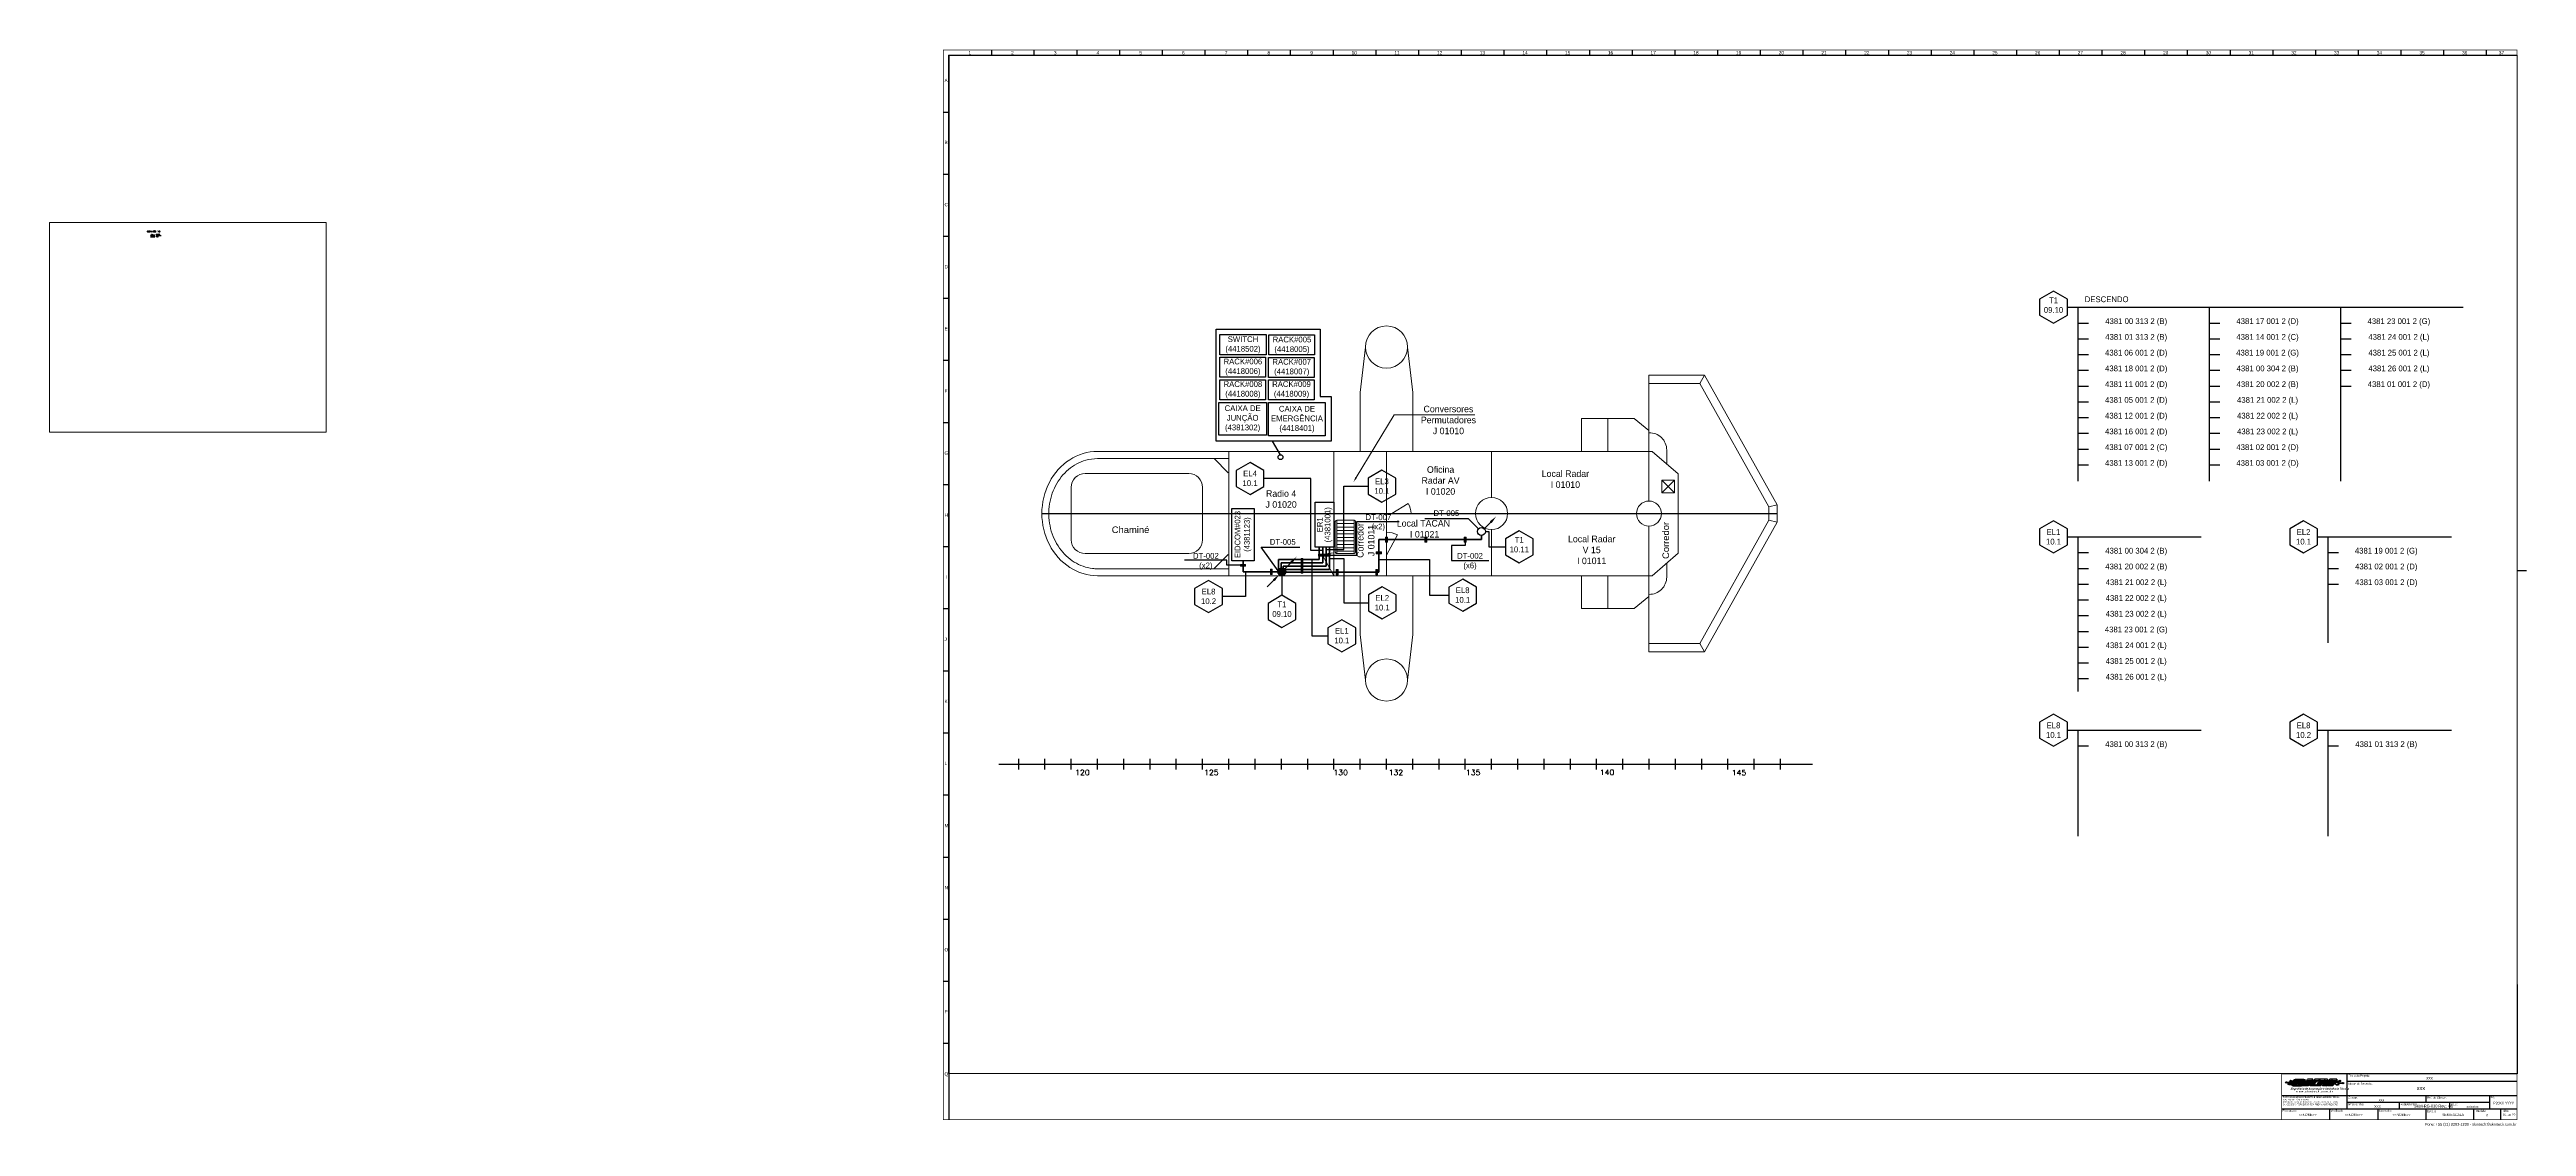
# Paper-space layout 'Layout1' of a CAD drawing. Header units: millimetres. Extents: x 26 to 1867, y -497 to 304.
# The model-space entities are those that its viewports show. They can reach past a viewport. Long polylines and large blocks are cut down to what shows.
import ezdxf
from ezdxf.enums import TextEntityAlignment as Align

# ---------------------------------------------------------------- set-up
doc = ezdxf.new("R2010")
doc.units = ezdxf.units.MM
doc.linetypes.add('CENTER2', pattern=[28.575, 19.05, -3.175, 3.175, -3.175])
for name, color, linetype in [('120$12$A', 7, 'Continuous'), ('225AUXILIAR', 7, 'Continuous'), ('225CONVÉS', 1, 'Continuous'), ('225LINHACENTRO', 6, 'Continuous'), ('linha', 7, 'Continuous')]:
    doc.layers.add(name, color=color, linetype=linetype)
for name, color, linetype, lineweight in [('BANDEIROLA', 80, 'Continuous', 30), ('EL1', 1, 'Continuous', 40), ('EL2', 2, 'Continuous', 40), ('EL3', 4, 'Continuous', 40), ('EL4', 6, 'Continuous', 40), ('EL8', 191, 'Continuous', 40), ('EQUIPAMENTO', 7, 'Continuous', 30), ('TEXTO', 3, 'Continuous', 0), ('TRANSIÇÃO', 7, 'Continuous', 30)]:
    doc.layers.add(name, color=color, linetype=linetype, lineweight=lineweight)
doc.styles.add('ARIA', font='arial.ttf')
doc.styles.add('negrito', font='arialbi.ttf')
doc.styles.add('REGUA080', font='SIMPLEX.SHX', dxfattribs={"width": 1.07, "height": 1.5})
doc.styles.add('REGUA240', font='SIMPLEX.SHX', dxfattribs={"width": 1.19, "height": 4.5})
doc.styles.add('ROMANS', font='arial.ttf', dxfattribs={"height": 2})
doc.styles.add('Style-INTL_ISO', font='INTL_ISO.shx')
doc.styles.add('SWISCNBT', font='swissci.ttf')

# ---------------------------------------------------------------- blocks, each defined once
blk = doc.blocks.new('Logo')
h = blk.add_hatch(color=256)
edge = h.paths.add_edge_path(flags=16)
edge.add_arc((206.5, 66.1), 0.825, 0, 360)
edge = h.paths.add_edge_path()
edge.add_arc((201.5, 64.5), 0.825, 0, 360)
edge = h.paths.add_edge_path(flags=17)
edge.add_arc((204.5, 62.5), 0.825, 0, 360)
edge = h.paths.add_edge_path()
edge.add_arc((264.4, 66.1), 0.825, 0, 360)
edge = h.paths.add_edge_path()
edge.add_arc((268.1, 63.7), 0.825, 0, 360)
edge = h.paths.add_edge_path()
edge.add_arc((262.4, 61.9), 0.825, 0, 360)
h.paths.add_polyline_path([(232.8, 68.1), (226.6, 68.1), (225.7, 66.9), (232, 66.9)], flags=17)
h.paths.add_polyline_path([(249.8, 68.1), (241.7, 68.1), (240.8, 66.9), (249.8, 66.9), (249.8, 66.9)], flags=16)
h.paths.add_polyline_path([(241.4, 68.1), (235.2, 68.1), (233.2, 66.9), (239.5, 66.9)], flags=17)
h.paths.add_polyline_path([(248.4, 60.3), (244.2, 60.3), (244.3, 61.8), (250.1, 61.8)], flags=17)
h.paths.add_polyline_path([(241.5, 60.3), (229.6, 60.3), (229.6, 61.8), (242.6, 61.8)], flags=17)
h.paths.add_polyline_path([(237.4, 62.2), (237.8, 62.8), (243.3, 62.8), (242.9, 62.2)], flags=17)
h.paths.add_polyline_path([(244.4, 62.2), (250.6, 62.2), (251.3, 62.8), (244.5, 62.8)], flags=17)
h.paths.add_polyline_path([(251.3, 61.8), (257, 61.8), (255.9, 60.3), (250.2, 60.3)], flags=17)
h.paths.add_polyline_path([(238, 63), (238.5, 63.6), (243.9, 63.6), (243.5, 63)], flags=16)
h.paths.add_polyline_path([(244.5, 63), (244.6, 63.6), (252.2, 63.6), (251.6, 63)], flags=16)
h.paths.add_polyline_path([(252.2, 63), (258.4, 63), (260.3, 61.6), (261.6, 61.6), (261.6, 62.2), (260.6, 62.2), (258.7, 63.6), (252.6, 63.6)])
h.paths.add_polyline_path([(239.4, 64.9), (239.8, 65.4), (261.5, 65.4), (263.5, 64), (267.3, 64), (267.3, 63.4), (263.2, 63.4), (261.2, 64.9)])
h.paths.add_polyline_path([(240, 65.8), (240.5, 66.4), (263.6, 66.4), (263.6, 65.8)])
h.paths.add_polyline_path([(231.5, 65.8), (237.7, 65.8), (238.6, 66.4), (232.4, 66.4)], flags=16)
edge = h.paths.add_edge_path(flags=17)
edge.add_line((228.5, 62.2), (229, 62.8))
edge.add_line((229, 62.8), (215.5, 62.8))
edge.add_arc((214.8, 62.3), 0.918, -4.4266, 32.9983, ccw=False)
edge.add_line((215.7, 62.2), (228.5, 62.2))
h.paths.add_polyline_path([(229.6, 62.2), (229.6, 62.8), (235.6, 62.8), (235.6, 62.2)], flags=17)
h.paths.add_polyline_path([(235.6, 63.9), (235.6, 64.4), (235.6, 64.5), (223.9, 64.5), (223.5, 63.9)], flags=17)
h.paths.add_polyline_path([(231.2, 65.8), (231.6, 66.4), (225.3, 66.4), (224.9, 65.8)], flags=16)
h.paths.add_polyline_path([(236.2, 64.9), (237.1, 65.4), (224.7, 65.4), (224.2, 64.9)], flags=16)
edge = h.paths.add_edge_path(flags=17)
edge.add_line((217.3, 66.9), (223.9, 66.9))
edge.add_line((223.9, 66.9), (223.8, 67))
edge.add_line((223.8, 67), (223.8, 67.2))
edge.add_line((223.8, 67.2), (223.5, 67.3))
edge.add_ellipse((216.9, 67.3), major_axis=(6.6, 0), ratio=0.117925, start_angle=0, end_angle=157.0715)
edge.add_arc((211.4, 65.6), 2.03, 106.7626, 143.4869)
edge.add_line((209.8, 66.9), (216.2, 66.9))
edge.add_arc((216.8, 66.1), 0.918, 53.0381, 126.9619, ccw=False)
edge = h.paths.add_edge_path()
edge.add_line((227.2, 60.3), (220.9, 60.3))
edge.add_line((251.6, 62.2), (257.3, 62.2))
edge.add_line((251.6, 62.2), (252, 62.8))
edge.add_line((257.3, 62.2), (257.7, 62.8))
edge.add_line((252, 62.8), (257.8, 62.8))
edge.add_line((257.9, 63), (258.3, 63.6))
edge.add_line((238.7, 63.9), (239.1, 64.5))
edge.add_line((244.1, 63.9), (244.5, 64.5))
edge.add_line((244.6, 63.9), (252.5, 63.9))
edge.add_line((244.6, 63.9), (244.7, 64.5))
edge.add_line((252.5, 63.9), (253.2, 64.5))
edge.add_line((252.8, 63.9), (258.5, 63.9))
edge.add_line((252.8, 63.9), (253.3, 64.5))
edge.add_line((258.5, 63.9), (259, 64.5))
edge.add_line((244.8, 64.9), (245.2, 65.4))
edge.add_line((253.5, 64.9), (254, 65.4))
edge.add_line((259.2, 64.9), (259.7, 65.4))
edge.add_line((245.5, 65.8), (245.9, 66.4))
edge.add_line((249.5, 65.8), (249.7, 66.4))
edge.add_line((249.7, 65.4), (249.2, 65))
edge.add_line((254.2, 65.8), (254.6, 66.4))
edge.add_line((259.9, 65.8), (260.3, 66.4))
edge.add_line((229.2, 63), (229.6, 63.6))
edge.add_line((229.6, 63.6), (229.6, 63))
edge.add_line((235.6, 63), (235.6, 63.6))
edge.add_line((229.6, 63), (235.6, 63))
edge.add_line((238.7, 63.9), (244.1, 63.9))
edge.add_line((239.1, 64.5), (259, 64.5))
edge.add_line((207.4, 62.2), (207.3, 62.6))
edge.add_line((207.3, 62.6), (207.3, 62.8))
edge.add_line((222.3, 62.2), (222.7, 62.8))
edge.add_arc((219.3, 62.2), 2.04, 358.813, 375.0383)
edge.add_arc((214.8, 62.3), 0.918, 211.2349, 328.7651)
edge.add_line((222.9, 63), (223.3, 63.6))
edge.add_line((215.6, 61.8), (228.3, 61.8))
edge.add_arc((219.3, 62.2), 2.04, 23.2251, 42.4172)
edge.add_arc((214.8, 62.3), 0.918, 57.5598, 75.416)
edge.add_line((223.3, 63.6), (235.6, 63.6))
edge.add_arc((219.3, 62.2), 2.04, 53.9744, 73.6669)
edge.add_line((212.6, 63.6), (215.1, 63.1))
edge.add_line((217.8, 64.9), (216.5, 65.3))
edge.add_arc((211.4, 65.6), 2.03, 215.8441, 225.6711)
edge.add_line((217.7, 65.8), (224.2, 65.8))
edge.add_arc((216.8, 66.1), 0.918, 229.5083, 255.416)
edge.add_arc((211.4, 65.6), 2.03, 186.3302, 203.0448)
edge.add_line((260.7, 66.9), (261, 67.3))
edge.add_line((255, 66.9), (255.9, 68.1))
edge.add_line((251.4, 66.9), (260.7, 66.9))
edge.add_line((250.8, 66.4), (250.1, 65.8))
edge.add_line((246.3, 66.9), (247.2, 68.1))
edge.add_line((224.1, 66.4), (224.2, 65.8))
edge.add_line((224.2, 65.8), (224.3, 65.6))
edge.add_arc((216.8, 66.1), 0.918, 165.3576, 201.6546)
edge.add_arc((211.4, 65.6), 2.03, 159.6364, 176.1707)
edge.add_line((202.3, 64.7), (207.5, 64.7))
edge.add_line((202.3, 64.2), (207.6, 64.2))
edge.add_line((205.3, 62.8), (213.9, 62.8))
edge.add_line((205.3, 62.2), (213.9, 62.2))
edge.add_line((209.2, 64.9), (217.8, 64.9))
edge.add_line((209.1, 65.4), (216.2, 65.4))
edge.add_line((207.5, 64.7), (209.1, 65.4))
edge.add_line((207.6, 64.2), (209.2, 64.9))
edge.add_line((209.7, 64.5), (219.1, 64.5))
edge.add_line((211.1, 63.9), (220.5, 63.9))
edge.add_line((215.3, 63), (229.2, 63))
edge.add_line((212.6, 63.6), (220.8, 63.6))
edge.add_line((207.5, 61.8), (214, 61.8))
edge.add_line((207.3, 66.4), (215.9, 66.4))
edge.add_line((207.3, 65.8), (215.9, 65.8))
edge.add_line((220, 64.2), (219.1, 64.5))
edge.add_arc((216.8, 66.1), 0.918, 0, 14.6424)
edge.add_line((217.7, 66.1), (217.7, 65.6))
edge.add_line((217.7, 65.6), (224.3, 65.6))
edge.add_line((213.9, 62.8), (207.3, 62.8))
edge.add_line((213.9, 62.3), (213.9, 62.8))
edge.add_arc((214.8, 62.3), 0.918, 180, 184.4266)
edge.add_line((208.1, 61.1), (207.8, 61.2))
edge.add_line((207.8, 61.2), (207.7, 61.4))
edge.add_line((207.7, 61.4), (207.5, 61.7))
edge.add_line((207.5, 61.7), (207.5, 61.8))
edge.add_arc((219.3, 62.2), 2.04, 314.9943, 347.3148)
edge.add_line((210.5, 64), (211.1, 63.9))
edge.add_ellipse((214.7, 61.1), major_axis=(6.6, 0), ratio=0.117925, start_angle=180, end_angle=337.0715)
edge.add_arc((210.8, 65.7), 1.74, 241.0527, 261.3981)
edge.add_line((261, 68.1), (252.8, 68.1))
edge.add_line((220.9, 60.3), (222, 61.8))
edge.add_line((227.2, 60.3), (228.3, 61.8))
edge.add_line((236, 60.3), (237.1, 61.8))
edge.add_line((252.8, 68.1), (251.4, 66.9))
edge.add_line((249.2, 65), (249.3, 65.4))
edge.add_line((261, 68.1), (261, 67.3))
h = blk.add_hatch(color=256)
h.paths.add_polyline_path([(255.9, 68.1), (252.8, 68.1), (251.4, 66.9), (255, 66.9)])
h.paths.add_polyline_path([(261, 68.1), (255.9, 68.1), (255, 66.9), (260.7, 66.9), (261, 67.3)])
h.paths.add_polyline_path([(209.5, 66.4), (207.3, 66.4, -0.088598), (207.4, 66.1, -0.088598), (207.3, 65.8), (209.4, 65.8, -0.07227)])
h.paths.add_polyline_path([(215.9, 66.4), (209.5, 66.4, 0.07227), (209.4, 65.8), (215.9, 65.8, -0.159713)])
h.paths.add_polyline_path([(224.1, 66.4), (217.7, 66.4, -0.063976), (217.7, 66.1), (217.7, 65.8), (224.2, 65.8)])
h.paths.add_polyline_path([(209.2, 64.9), (209.5, 64.9, -0.073061), (209.4, 65.4), (209.1, 65.4), (207.5, 64.7), (202.3, 64.7, -0.088598), (202.4, 64.5, -0.088598), (202.3, 64.2), (207.6, 64.2)])
h.paths.add_polyline_path([(216.6, 65.2, -0.113528), (216.2, 65.4), (209.4, 65.4, 0.073061), (209.5, 64.9), (217.8, 64.9)])
h.paths.add_polyline_path([(244.5, 64.5), (239.1, 64.5), (238.7, 63.9), (244.1, 63.9)])
h.paths.add_polyline_path([(253.2, 64.5), (244.7, 64.5), (244.6, 63.9), (252.5, 63.9)])
h.paths.add_polyline_path([(259, 64.5), (253.3, 64.5), (252.8, 63.9), (258.5, 63.9)])
h.paths.add_polyline_path([(257.7, 62.8), (252, 62.8), (251.6, 62.2), (257.3, 62.2)])
h.paths.add_polyline_path([(235.6, 63.6), (229.6, 63.6), (229.6, 63), (235.6, 63)])
h.paths.add_polyline_path([(229.6, 63.6), (223.3, 63.6), (222.9, 63), (229.2, 63)])
h.paths.add_polyline_path([(228.3, 61.8), (222, 61.8), (220.9, 60.3), (227.2, 60.3)])
edge = h.paths.add_edge_path()
edge.add_line((221.3, 61.8), (215.6, 61.8))
edge.add_arc((214.8, 62.3), 0.918, 211.2349, 328.7651, ccw=False)
edge.add_line((214, 61.8), (207.5, 61.8))
edge.add_line((207.5, 61.8), (207.5, 61.7))
edge.add_line((207.5, 61.7), (207.7, 61.4))
edge.add_line((207.7, 61.4), (207.8, 61.2))
edge.add_line((207.8, 61.2), (208.1, 61.1))
edge.add_ellipse((214.7, 61.1), major_axis=(6.6, 0), ratio=0.117925, start_angle=180, end_angle=337.0715)
edge.add_arc((219.3, 62.2), 2.04, 314.9943, 347.3148)
h.paths.add_polyline_path([(213.9, 62.8), (207.3, 62.8), (207.3, 62.6), (207.4, 62.2), (213.9, 62.2, -0.019317), (213.9, 62.3)])
h.paths.add_polyline_path([(207.3, 62.6), (207.3, 62.8), (205.3, 62.8, -0.088598), (205.3, 62.5, -0.088598), (205.3, 62.2), (207.4, 62.2)])
h.paths.add_polyline_path([(220.8, 63.6), (212.6, 63.6), (215.1, 63.1, -0.053826), (215.3, 63), (221.2, 63, 0.083938)])
for points in [[(219.1, 64.5), (209.7, 64.5, 0.042905), (210, 64.2, 0.089007), (210.5, 64), (211.1, 63.9), (220.5, 63.9, 0.086137), (219.9, 64.2), (219.9, 64.2)], [(224.2, 65.8), (217.7, 65.8), (217.7, 65.6), (224.3, 65.6)], [(222.9, 63), (223.3, 63.6), (220.8, 63.6, -0.083938), (221.2, 63)]]:
    blk.add_hatch(color=256).paths.add_polyline_path(points)
at = {"color": 7}
for p, q in [((202.3, 64.7), (207.5, 64.7)), ((202.3, 64.2), (207.6, 64.2)), ((205.3, 62.8), (213.9, 62.8)), ((205.3, 62.2), (213.9, 62.2)), ((207.3, 66.4), (215.9, 66.4)), ((207.3, 65.8), (215.9, 65.8)), ((213.9, 62.8), (207.3, 62.8)), ((207.5, 64.7), (209.1, 65.4)), ((207.5, 61.8), (214, 61.8)), ((207.6, 64.2), (209.2, 64.9)), ((209.1, 65.4), (216.2, 65.4)), ((209.2, 64.9), (217.8, 64.9)), ((209.7, 64.5), (219.1, 64.5)), ((209.8, 66.9), (216.2, 66.9)), ((211.1, 63.9), (220.5, 63.9)), ((212.6, 63.6), (220.8, 63.6)), ((213.9, 62.3), (213.9, 62.8)), ((215.3, 63), (229.2, 63)), ((215.5, 62.8), (229, 62.8)), ((215.6, 61.8), (228.3, 61.8)), ((215.7, 62.2), (228.5, 62.2)), ((217.3, 66.9), (223.9, 66.9)), ((217.7, 66.4), (224.1, 66.4)), ((217.7, 66.1), (217.7, 65.6)), ((217.7, 65.8), (224.2, 65.8)), ((217.7, 65.6), (224.3, 65.6)), ((220.9, 60.3), (222, 61.8)), ((227.2, 60.3), (220.9, 60.3)), ((222.3, 62.2), (222.7, 62.8)), ((222.9, 63), (223.3, 63.6)), ((223.3, 63.6), (235.6, 63.6)), ((223.5, 63.9), (223.9, 64.5)), ((223.5, 63.9), (235.6, 63.9)), ((223.9, 64.5), (235.6, 64.5)), ((224.2, 64.9), (224.7, 65.4)), ((224.2, 64.9), (236.2, 64.9)), ((224.7, 65.4), (237.1, 65.4)), ((224.9, 65.8), (225.3, 66.4)), ((224.9, 65.8), (231.2, 65.8)), ((225.3, 66.4), (231.6, 66.4)), ((225.7, 66.9), (226.6, 68.1)), ((225.7, 66.9), (232, 66.9)), ((232.8, 68.1), (226.6, 68.1)), ((227.2, 60.3), (228.3, 61.8)), ((228.5, 62.2), (229, 62.8)), ((229.2, 63), (229.6, 63.6)), ((229.6, 63), (229.6, 63.6)), ((229.6, 63), (235.6, 63)), ((229.6, 62.2), (229.6, 62.8)), ((229.6, 62.8), (235.6, 62.8)), ((229.6, 62.2), (235.6, 62.2)), ((229.6, 61.8), (242.6, 61.8)), ((229.6, 60.3), (229.6, 61.8)), ((241.5, 60.3), (229.6, 60.3)), ((231.2, 65.8), (231.6, 66.4)), ((231.5, 65.8), (232.4, 66.4)), ((231.5, 65.8), (237.7, 65.8)), ((232, 66.9), (232.8, 68.1)), ((232.4, 66.4), (238.6, 66.4)), ((233.2, 66.9), (235.2, 68.1)), ((233.2, 66.9), (239.5, 66.9)), ((241.4, 68.1), (235.2, 68.1)), ((235.6, 64.4), (235.6, 64.5)), ((235.6, 63.9), (235.6, 64.4)), ((235.6, 63), (235.6, 63.6)), ((235.6, 62.2), (235.6, 62.8)), ((236, 60.3), (237.1, 61.8)), ((236.2, 64.9), (237.1, 65.4)), ((237.4, 62.2), (237.8, 62.8)), ((237.4, 62.2), (242.9, 62.2)), ((237.7, 65.8), (238.6, 66.4)), ((237.8, 62.8), (243.3, 62.8)), ((238, 63), (238.5, 63.6)), ((238, 63), (243.5, 63)), ((238.5, 63.6), (243.9, 63.6)), ((238.7, 63.9), (239.1, 64.5)), ((238.7, 63.9), (244.1, 63.9)), ((239.1, 64.5), (259, 64.5)), ((239.4, 64.9), (239.8, 65.4)), ((239.4, 64.9), (261.2, 64.9)), ((239.5, 66.9), (241.4, 68.1)), ((239.8, 65.4), (261.5, 65.4)), ((240, 65.8), (240.5, 66.4)), ((240, 65.8), (263.6, 65.8)), ((240.5, 66.4), (263.6, 66.4)), ((240.8, 66.9), (241.7, 68.1)), ((240.8, 66.9), (249.8, 66.9)), ((241.5, 60.3), (242.6, 61.8)), ((249.8, 68.1), (241.7, 68.1)), ((242.9, 62.2), (243.3, 62.8)), ((243.5, 63), (243.9, 63.6)), ((244.1, 63.9), (244.5, 64.5)), ((244.2, 60.3), (244.3, 61.8)), ((248.4, 60.3), (244.2, 60.3)), ((244.3, 61.8), (250.1, 61.8)), ((244.4, 62.2), (244.5, 62.8)), ((244.4, 62.2), (250.6, 62.2)), ((244.5, 63), (244.6, 63.6)), ((244.5, 63), (251.6, 63)), ((244.5, 62.8), (251.3, 62.8)), ((244.6, 63.9), (244.7, 64.5)), ((244.6, 63.9), (252.5, 63.9)), ((244.6, 63.6), (252.2, 63.6)), ((244.8, 64.9), (245.2, 65.4)), ((245.5, 65.8), (245.9, 66.4)), ((246.3, 66.9), (247.2, 68.1)), ((248.4, 60.3), (250.1, 61.8)), ((249.7, 65.4), (249.2, 65)), ((249.2, 65), (249.3, 65.4)), ((249.5, 65.8), (249.7, 66.4)), ((249.8, 68.1), (249.8, 66.9)), ((249.8, 66.9), (249.8, 66.9)), ((250.8, 66.4), (250.1, 65.8)), ((250.2, 60.3), (251.3, 61.8)), ((255.9, 60.3), (250.2, 60.3)), ((250.6, 62.2), (251.3, 62.8)), ((251.3, 61.8), (257, 61.8)), ((252.8, 68.1), (251.4, 66.9)), ((251.4, 66.9), (260.7, 66.9)), ((251.6, 63), (252.2, 63.6)), ((251.6, 62.2), (252, 62.8)), ((251.6, 62.2), (257.3, 62.2)), ((252, 62.8), (257.8, 62.8)), ((252.2, 63), (252.6, 63.6)), ((252.2, 63), (258.4, 63)), ((252.5, 63.9), (253.2, 64.5)), ((252.6, 63.6), (258.7, 63.6)), ((261, 68.1), (252.8, 68.1)), ((252.8, 63.9), (253.3, 64.5)), ((252.8, 63.9), (258.5, 63.9)), ((253.5, 64.9), (254, 65.4)), ((254.2, 65.8), (254.6, 66.4)), ((255, 66.9), (255.9, 68.1)), ((255.9, 60.3), (257, 61.8)), ((257.3, 62.2), (257.7, 62.8)), ((257.9, 63), (258.3, 63.6)), ((258.4, 63), (260.3, 61.6)), ((258.5, 63.9), (259, 64.5)), ((258.7, 63.6), (260.6, 62.2)), ((259.2, 64.9), (259.7, 65.4)), ((259.9, 65.8), (260.3, 66.4)), ((260.3, 61.6), (261.6, 61.6)), ((260.6, 62.2), (261.6, 62.2)), ((260.7, 66.9), (261, 67.3)), ((261, 68.1), (261, 67.3)), ((261.2, 64.9), (263.2, 63.4)), ((261.5, 65.4), (263.5, 64)), ((261.6, 62.2), (261.6, 61.6)), ((263.2, 63.4), (267.3, 63.4)), ((263.5, 64), (267.3, 64)), ((263.6, 66.4), (263.6, 65.8)), ((267.3, 64), (267.3, 63.4))]:
    blk.add_line(p, q, dxfattribs=at)
for p, q in [((219.9, 64.2), (219.9, 64.2)), ((223.3, 63.6), (220.8, 63.6))]:
    blk.add_line(p, q)
for points in [[(207.4, 62.2), (207.3, 62.6), (207.3, 62.8)], [(208.1, 61.1), (207.8, 61.2), (207.7, 61.4), (207.5, 61.7), (207.5, 61.8)], [(210.5, 64), (211.1, 63.9)], [(212.6, 63.6), (215.1, 63.1)], [(217.8, 64.9), (216.5, 65.3)], [(220, 64.2), (219.1, 64.5)], [(223.5, 67.3), (223.8, 67.2), (223.8, 67), (223.9, 66.9)], [(224.1, 66.4), (224.2, 65.8), (224.3, 65.6)]]:
    blk.add_lwpolyline(points, dxfattribs=at)
for centre in [(201.5, 64.5), (204.5, 62.5), (206.5, 66.1), (262.4, 61.9), (264.4, 66.1), (268.1, 63.7)]:
    blk.add_circle(centre, 0.825, dxfattribs=at)
for centre, radius, start, end in [((211.4, 65.6), 2.03, 159.6364, 176.1707), ((211.4, 65.6), 2.03, 186.3302, 203.0448), ((211.4, 65.6), 2.03, 215.8441, 225.6711), ((211.4, 65.6), 2.03, 106.7626, 143.4869), ((210.8, 65.7), 1.74, 241.0527, 261.3981), ((214.8, 62.3), 0.918, 180, 184.4266), ((214.8, 62.3), 0.918, 211.2349, 328.7651), ((214.8, 62.3), 0.918, 57.5598, 75.416), ((214.8, 62.3), 0.918, 355.5734, 32.9983), ((216.8, 66.1), 0.918, 165.3576, 201.6546), ((216.8, 66.1), 0.918, 53.0381, 126.9619), ((216.8, 66.1), 0.918, 229.5083, 255.416), ((216.8, 66.1), 0.918, 0, 14.6424), ((219.3, 62.2), 2.04, 53.9744, 73.6669), ((219.3, 62.2), 2.04, 23.2251, 42.4172), ((219.3, 62.2), 2.04, 314.9943, 347.3148), ((219.3, 62.2), 2.04, 358.813, 15.0383)]:
    blk.add_arc(centre, radius, start, end, dxfattribs=at)
for centre, start_param, end_param in [((214.7, 61.1), 3.141593, 5.883008), ((216.9, 67.3), 0, 2.741415)]:
    blk.add_ellipse(centre, major_axis=(6.6, 0), ratio=0.117925, start_param=start_param, end_param=end_param, dxfattribs=at)
at = {"insert": (206.5, 58.2), "char_height": 2.239, "width": 805.954, "attachment_point": 1}
blk.add_mtext('{\\fImpact|b1|i1|c0|p34;Engenharia de Automação e Assistência Técnica}', dxfattribs=at)

msp = doc.modelspace()

# ---------------------------------------------------------------- hatches: boundary and pattern name
at = {"layer": 'BANDEIROLA'}
h = msp.add_hatch(color=3, dxfattribs=at)
h.dxf.hatch_style = 1
h.paths.add_polyline_path([(383708, 915994), (383638, 915994), (383638, 915444), (383708, 915444)])
h = msp.add_hatch(color=3, dxfattribs=at)
h.dxf.hatch_style = 1
h.paths.add_polyline_path([(384748, 916161), (384294, 916161), (384294, 916091), (384748, 916091)])
at = {"layer": 'TEXTO'}
h = msp.add_hatch(color=3, dxfattribs=at)
h.dxf.hatch_style = 1
h.paths.add_polyline_path([(386920, 916614), (386920, 916814), (386850, 916814), (386850, 916614)])
h = msp.add_hatch(color=3, dxfattribs=at)
h.dxf.hatch_style = 1
h.paths.add_polyline_path([(388420, 916614), (388420, 916814), (388350, 916814), (388350, 916614)])
h = msp.add_hatch(color=3, dxfattribs=at)
h.dxf.hatch_style = 1
h.paths.add_polyline_path([(389920, 916614), (389920, 916814), (389850, 916814), (389850, 916614)])
h = msp.add_hatch(color=3, dxfattribs=at)
h.dxf.hatch_style = 1
h.paths.add_polyline_path([(381525, 915772), (381325, 915772), (381325, 915702), (381525, 915702)])
h = msp.add_hatch(color=3, dxfattribs=at)
h.dxf.hatch_style = 1
h.paths.add_polyline_path([(386693, 916250), (386493, 916250), (386493, 916180), (386693, 916180)])
h = msp.add_hatch(color=3, dxfattribs=at)
h.dxf.hatch_style = 1
h.paths.add_polyline_path([(382535, 915393), (382535, 915593), (382465, 915593), (382465, 915393)])
h = msp.add_hatch(color=3, dxfattribs=at)
h.dxf.hatch_style = 1
h.paths.add_polyline_path([(385045, 915374), (385045, 915574), (384975, 915574), (384975, 915374)])
h = msp.add_hatch(color=3, dxfattribs=at)
h.dxf.hatch_style = 1
h.paths.add_polyline_path([(386545, 915374), (386545, 915574), (386475, 915574), (386475, 915374)])
at = {"layer": 'TRANSIÇÃO'}
h = msp.add_hatch(color=7, dxfattribs=at)
h.dxf.hatch_style = 1
edge = h.paths.add_edge_path()
edge.add_arc((382907, 915493), 150, 0, 360)

# ---------------------------------------------------------------- linework, layer by layer
at = {"layer": '225AUXILIAR', "color": 251, "linetype": 'CENTER2', "ltscale": 50}
msp.add_line((373767, 917709), (401759, 917709), dxfattribs=at)
at = {"layer": '225CONVÉS', "color": 251, "lineweight": 0}
for p, q in [((398996, 922977), (398811, 922661)), ((380322, 919801), (380859, 919264)), ((397366, 918492), (397848, 918974)), ((397366, 918974), (397848, 918492)), ((387085, 917709), (387711, 918097)), ((401759, 918043), (401443, 917960)), ((384990, 916186), (384990, 917454)), ((384990, 917326), (385654, 917326)), ((384990, 917194), (385654, 917194)), ((384990, 917062), (385654, 917062)), ((384990, 916930), (385654, 916930)), ((384990, 916798), (385654, 916798)), ((384990, 916667), (385654, 916667)), ((385654, 917454), (385654, 916186)), ((386886, 916119), (387304, 916893)), ((401759, 917375), (401443, 917458)), ((380310, 915605), (380859, 916154)), ((384886, 915341), (384462, 916099)), ((384990, 916535), (385654, 916535)), ((384990, 916403), (385654, 916403)), ((384990, 916271), (385654, 916271)), ((398996, 912441), (398811, 912757))]:
    msp.add_line(p, q, dxfattribs=at)
for points in [[(385888, 920077), (385888, 922315), (386085, 924050)], [(387884, 920077), (387884, 922315), (387688, 924050)], [(396878, 920786), (396878, 922977), (398996, 922977), (401759, 918043), (401759, 917709), (401759, 917375), (398996, 912441), (396878, 912441), (396878, 914631)], [(396878, 922661), (398811, 922661), (401443, 917960), (401443, 917458), (398811, 912757), (396878, 912757)], [(375888, 920077), (380886, 920077), (380886, 915341), (375888, 915341)], [(375888, 919801), (380859, 919801)], [(390886, 918322), (390886, 920077), (386886, 920077), (386886, 917709), (390273, 917709)], [(396878, 918185), (396878, 920077), (390886, 920077), (390886, 918322)], [(396878, 918185), (396878, 920077), (397007, 920077), (397997, 919218), (397997, 916200), (397007, 915341), (396878, 915341), (396878, 917233)], [(390886, 917095), (390886, 915341), (386886, 915341), (386886, 917709), (390273, 917709)], [(391500, 917709), (396403, 917709)], [(396878, 917233), (396878, 915341), (390886, 915341), (390886, 917095)], [(380859, 915605), (375888, 915605)], [(385888, 915341), (385888, 913103), (386085, 911368)], [(387884, 915341), (387884, 913103), (387688, 911368)]]:
    msp.add_lwpolyline(points, dxfattribs=at)
for points in [[(394313, 920077), (395317, 920077), (395317, 921331), (394313, 921331)], [(396878, 920077), (396878, 920870), (396321, 921331), (395317, 921331), (395317, 920077)], [(384886, 915341), (380886, 915341), (380886, 920077), (384886, 920077)], [(386886, 920077), (384886, 920077), (384886, 917709), (386886, 917709)], [(397848, 918492), (397848, 918974), (397366, 918974), (397366, 918492)], [(386886, 915341), (384886, 915341), (384886, 917709), (386886, 917709)], [(394313, 915341), (395317, 915341), (395317, 914087), (394313, 914087)], [(396878, 915341), (396878, 914548), (396321, 914087), (395317, 914087), (395317, 915341)]]:
    msp.add_lwpolyline(points, close=True, dxfattribs=at)
for points in [[(397554, 919602), (397554, 920127, 0.421488), (396878, 920786)], [(396878, 914631, 0.421488), (397554, 915290), (397554, 915816)]]:
    msp.add_lwpolyline(points, format="xyb", dxfattribs=at)
for points in [[(377386, 916185), (379359, 916185, 0.414214), (379886, 916712), (379886, 918706, 0.414214), (379359, 919233), (377386, 919233), (375413, 919233, 0.414214), (374886, 918706), (374886, 916712, 0.414214), (375413, 916185)], [(384990, 917454), (385654, 917454, -0.414214), (385707, 917401), (385707, 916239, -0.414214), (385654, 916186), (384990, 916186, -0.414214), (384937, 916239), (384937, 917401, -0.414214)]]:
    msp.add_lwpolyline(points, format="xyb", close=True, dxfattribs=at)
for centre, radius in [((386886, 924050), 802), ((390886, 917709), 613), ((396878, 917709), 476), ((386886, 911368), 802)]:
    msp.add_circle(centre, radius, dxfattribs=at)
for centre, radius, start, end in [((387085, 917709), 737, 0, 31.73672), ((386886, 916119), 880, 61.60323, 90), ((384886, 915341), 869, 90, 119.25867)]:
    msp.add_arc(centre, radius, start, end, dxfattribs=at)
msp.add_ellipse((375888, 917709), major_axis=(7, -2368), ratio=0.895442, start_param=3.138363, end_param=6.279956, dxfattribs=at)
msp.add_open_spline([(375888, 919801), (375735, 919801), (375583, 919780), (375200, 919671), (374975, 919550), (374581, 919219), (374413, 919007), (374161, 918524), (374079, 918253), (374014, 917695), (374033, 917408), (374167, 916866), (374283, 916612), (374592, 916175), (374784, 915994), (375213, 915729), (375449, 915646), (375756, 915609), (375822, 915605), (375888, 915605)], degree=3, knots=[3.141593, 3.141593, 3.141593, 3.141593, 3.391729, 3.391729, 3.789316, 3.789316, 4.186902, 4.186902, 4.584488, 4.584488, 4.982074, 4.982074, 5.379661, 5.379661, 5.777247, 5.777247, 6.174833, 6.174833, 6.283185, 6.283185, 6.283185, 6.283185], dxfattribs=at)
at = {"layer": '225LINHACENTRO', "color": 3, "linetype": 'CENTER2', "ltscale": 50}
msp.add_line((372124, 908161), (403107, 908161), dxfattribs=at)
at = {"layer": '225LINHACENTRO', "color": 3, "linetype": 'Continuous'}
for p, q in [((372886, 907959), (372886, 908363)), ((373886, 907959), (373886, 908363)), ((374886, 907959), (374886, 908363)), ((374886, 907959), (374886, 908363)), ((375886, 907959), (375886, 908363)), ((376886, 907959), (376886, 908363)), ((377886, 907959), (377886, 908363)), ((378886, 907959), (378886, 908363)), ((379886, 907959), (379886, 908363)), ((380886, 907959), (380886, 908363)), ((381886, 907959), (381886, 908363)), ((382886, 907959), (382886, 908363)), ((383886, 907959), (383886, 908363)), ((384886, 907959), (384886, 908363)), ((385886, 907959), (385886, 908363)), ((386886, 907959), (386886, 908363)), ((387886, 907959), (387886, 908363)), ((388886, 907959), (388886, 908363)), ((389886, 907959), (389886, 908363)), ((390886, 907959), (390886, 908363)), ((391886, 907959), (391886, 908363)), ((392886, 907959), (392886, 908363)), ((393886, 907959), (393886, 908363)), ((394886, 907959), (394886, 908363)), ((395886, 907959), (395886, 908363)), ((396886, 907959), (396886, 908363)), ((397886, 907959), (397886, 908363)), ((398887, 907959), (398887, 908363)), ((399887, 907959), (399887, 908363)), ((400887, 907959), (400887, 908363)), ((401887, 907959), (401887, 908363))]:
    msp.add_line(p, q, dxfattribs=at)
at = {"layer": 'BANDEIROLA'}
for p, q in [((384011, 919046), (382221, 919046)), ((384011, 916300), (384011, 919046)), ((385267, 916334), (385267, 918752)), ((385267, 918752), (386184, 918752)), ((384459, 916300), (384011, 916300)), ((384050, 915964), (384050, 913055)), ((384589, 916334), (385267, 916334)), ((384719, 915998), (385267, 915998)), ((385267, 915998), (385267, 914310)), ((386593, 915953), (388530, 915953)), ((388530, 915953), (388530, 914603)), ((381519, 915493), (381519, 914553)), ((381519, 914553), (380640, 914553)), ((385267, 914310), (386196, 914310)), ((388530, 914603), (389259, 914603)), ((384050, 913055), (384658, 913055))]:
    msp.add_line(p, q, dxfattribs=at)
at = {"layer": 'BANDEIROLA', "color": 7}
for points in [[(411751, 925260), (412280, 924955), (412808, 925260), (412808, 925870), (412280, 926175), (411751, 925870)], [(430791, 925260), (431319, 924955), (431847, 925260), (431847, 925870), (431319, 926175), (430791, 925870)]]:
    msp.add_lwpolyline(points, close=True, dxfattribs=at)
at = {"layer": 'BANDEIROLA'}
for points in [[(381164, 918741), (381692, 918436), (382221, 918741), (382221, 919351), (381692, 919656), (381164, 919351)], [(386184, 918447), (386712, 918142), (387241, 918447), (387241, 919057), (386712, 919362), (386184, 919057)], [(411751, 916517), (412280, 916212), (412808, 916517), (412808, 917127), (412280, 917432), (411751, 917127)], [(421271, 916517), (421799, 916212), (422328, 916517), (422328, 917127), (421799, 917432), (421271, 917127)], [(430791, 916517), (431319, 916212), (431847, 916517), (431847, 917127), (431319, 917432), (430791, 917127)], [(440310, 916517), (440838, 916212), (441367, 916517), (441367, 917127), (440838, 917432), (440310, 917127)], [(379584, 914248), (380112, 913943), (380640, 914248), (380640, 914858), (380112, 915163), (379584, 914858)], [(386196, 914005), (386724, 913700), (387252, 914005), (387252, 914615), (386724, 914920), (386196, 914615)], [(389259, 914298), (389787, 913993), (390316, 914298), (390316, 914908), (389787, 915213), (389259, 914908)], [(384658, 912750), (385187, 912445), (385715, 912750), (385715, 913360), (385187, 913665), (384658, 913360)], [(411751, 909152), (412280, 908847), (412808, 909152), (412808, 909762), (412280, 910067), (411751, 909762)], [(421271, 909152), (421799, 908847), (422328, 909152), (422328, 909762), (421799, 910067), (421271, 909762)]]:
    msp.add_lwpolyline(points, close=True, dxfattribs=at)
at = {"layer": 'EL1', "color": 1, "lineweight": 35}
for p, q in [((384329, 915964), (382778, 915964)), ((382778, 915570), (382778, 915964)), ((384329, 916422), (384329, 915964))]:
    msp.add_line(p, q, dxfattribs=at)
at = {"layer": 'EL2', "color": 2, "lineweight": 35}
for p, q in [((384719, 916422), (384719, 915574)), ((384719, 915574), (383033, 915574))]:
    msp.add_line(p, q, dxfattribs=at)
at = {"layer": 'EL3', "color": 4, "lineweight": 35}
for p, q in [((384589, 915704), (382958, 915704)), ((382958, 915634), (382958, 915704)), ((384589, 916422), (384589, 915704))]:
    msp.add_line(p, q, dxfattribs=at)
at = {"layer": 'EL4', "color": 6, "lineweight": 35}
for p, q in [((384459, 915834), (382878, 915834)), ((382878, 915641), (382878, 915834)), ((384459, 916422), (384459, 915834))]:
    msp.add_line(p, q, dxfattribs=at)
at = {"layer": 'EL8', "color": 191, "lineweight": 35}
for p, q in [((386593, 916714), (390501, 916714)), ((386593, 916714), (386593, 915474)), ((390501, 916714), (390501, 916874)), ((381425, 915912), (381425, 915493)), ((382757, 915493), (381425, 915493)), ((386593, 915474), (383056, 915474))]:
    msp.add_line(p, q, dxfattribs=at)
at = {"layer": 'EQUIPAMENTO', "lineweight": 30}
for p, q in [((380397, 924733), (384368, 924733)), ((380397, 920460), (380397, 924733)), ((384368, 924733), (384368, 922171)), ((384368, 922171), (384780, 922171)), ((384780, 922171), (384780, 920460)), ((384780, 920460), (380397, 920460)), ((382851, 919946), (382552, 920460))]:
    msp.add_line(p, q, dxfattribs=at)
at = {"layer": 'EQUIPAMENTO'}
for points in [[(382310, 924522), (382310, 923752), (380545, 923752), (380545, 924522)], [(384149, 924521), (384149, 923754), (382404, 923754), (382404, 924521)], [(382283, 923663), (382283, 922897), (380539, 922897), (380539, 923663)], [(384138, 923657), (384138, 922891), (382393, 922891), (382393, 923657)], [(382284, 922804), (382284, 922038), (380540, 922038), (380540, 922804)], [(384138, 922804), (384138, 922038), (382393, 922038), (382393, 922804)], [(381848, 917904), (381848, 915912), (381001, 915912), (381001, 917904)]]:
    msp.add_lwpolyline(points, close=True, dxfattribs=at)
at = {"layer": 'EQUIPAMENTO', "color": 0, "linetype": 'Continuous', "lineweight": 30}
for points in [[(382324, 921943), (382324, 920689), (380500, 920689), (380500, 921943)], [(384552, 921943), (384552, 920672), (382391, 920672), (382391, 921943)], [(384170, 918136), (384877, 918136), (384877, 916422), (384170, 916422)]]:
    msp.add_lwpolyline(points, close=True, dxfattribs=at)
at = {"layer": 'EQUIPAMENTO', "lineweight": 30}
msp.add_circle((382851, 919854), 92.4, dxfattribs=at)
at = {"layer": 'TEXTO', "color": 7, "lineweight": 30}
for p, q in [((412808, 925565), (427872, 925565)), ((413208, 925565), (413208, 918936)), ((418208, 925565), (418208, 918936)), ((423208, 925565), (423208, 918936)), ((431847, 925565), (436946, 925565)), ((432247, 925565), (432247, 921534)), ((413208, 924965), (413608, 924965)), ((413208, 924365), (413608, 924365)), ((418208, 924965), (418608, 924965)), ((418208, 924365), (418608, 924365)), ((423208, 924965), (423608, 924965)), ((423208, 924365), (423608, 924365)), ((432247, 924965), (432647, 924965)), ((413208, 923765), (413608, 923765)), ((413208, 923165), (413608, 923165)), ((418208, 923765), (418608, 923765)), ((418208, 923165), (418608, 923165)), ((423208, 923765), (423608, 923765)), ((423208, 923165), (423608, 923165)), ((413208, 922565), (413608, 922565)), ((418208, 922565), (418608, 922565)), ((423208, 922565), (423608, 922565)), ((413208, 921965), (413608, 921965)), ((413208, 921365), (413608, 921365)), ((418208, 921965), (418608, 921965)), ((418208, 921365), (418608, 921365)), ((413208, 920765), (413608, 920765)), ((418208, 920765), (418608, 920765)), ((413208, 920165), (413608, 920165)), ((413208, 919565), (413608, 919565)), ((418208, 920165), (418608, 920165)), ((418208, 919565), (418608, 919565))]:
    msp.add_line(p, q, dxfattribs=at)
at = {"layer": 'TEXTO', "lineweight": 30}
for p, q in [((388346, 917526), (390000, 917526)), ((390000, 917526), (390395, 917130)), ((385761, 916126), (385761, 917402)), ((385761, 917402), (387366, 917402)), ((412808, 916822), (417906, 916822)), ((413208, 916822), (413208, 910935)), ((422328, 916822), (427426, 916822)), ((422728, 916822), (422728, 912790)), ((431847, 916822), (436946, 916822)), ((432247, 916822), (432247, 912622)), ((441367, 916822), (446465, 916822)), ((441767, 916822), (441767, 912790)), ((382115, 916432), (383592, 916432)), ((384748, 916126), (385761, 916126)), ((413208, 916222), (413608, 916222)), ((413208, 915622), (413608, 915622)), ((422728, 916222), (423128, 916222)), ((422728, 915622), (423128, 915622)), ((432247, 916222), (432647, 916222)), ((432247, 915622), (432647, 915622)), ((441767, 916222), (442167, 916222)), ((441767, 915622), (442167, 915622)), ((413208, 915022), (413608, 915022)), ((422728, 915022), (423128, 915022)), ((432247, 915022), (432647, 915022)), ((441767, 915022), (442167, 915022)), ((413208, 914422), (413608, 914422)), ((413208, 913822), (413608, 913822)), ((432247, 914422), (432647, 914422)), ((432247, 913822), (432647, 913822)), ((441767, 914422), (442167, 914422)), ((441767, 913822), (442167, 913822)), ((432247, 913222), (432647, 913222)), ((413208, 912622), (413608, 912622)), ((413208, 912022), (413608, 912022)), ((412808, 909457), (417906, 909457)), ((413208, 909457), (413208, 905426)), ((422328, 909457), (427426, 909457)), ((422728, 909457), (422728, 905426)), ((413208, 908857), (413608, 908857)), ((422728, 908857), (423128, 908857))]:
    msp.add_line(p, q, dxfattribs=at)
at = {"layer": 'TEXTO'}
for p, q in [((386850, 916614), (386850, 916814)), ((386850, 916814), (386920, 916814)), ((386920, 916614), (386850, 916614)), ((386920, 916814), (386920, 916614)), ((388350, 916614), (388350, 916814)), ((388350, 916814), (388420, 916814)), ((388420, 916614), (388350, 916614)), ((388420, 916814), (388420, 916614)), ((389850, 916614), (389850, 916814)), ((389850, 916814), (389920, 916814)), ((389920, 916614), (389850, 916614)), ((389920, 916814), (389920, 916614)), ((381325, 915772), (381525, 915772)), ((381325, 915702), (381325, 915772)), ((381525, 915702), (381325, 915702)), ((381525, 915772), (381525, 915702)), ((383638, 915444), (383638, 915994)), ((383638, 915994), (383708, 915994)), ((383708, 915994), (383708, 915444)), ((384294, 916091), (384294, 916161)), ((384294, 916161), (384748, 916161)), ((384748, 916091), (384294, 916091)), ((384748, 916161), (384748, 916091)), ((386493, 916250), (386693, 916250)), ((386493, 916180), (386493, 916250)), ((386693, 916180), (386493, 916180)), ((386693, 916250), (386693, 916180)), ((382465, 915393), (382465, 915593)), ((382465, 915593), (382535, 915593)), ((382535, 915393), (382465, 915393)), ((382535, 915593), (382535, 915393)), ((383638, 915444), (383708, 915444)), ((384975, 915374), (384975, 915574)), ((384975, 915574), (385045, 915574)), ((385045, 915374), (384975, 915374)), ((385045, 915574), (385045, 915374)), ((386475, 915374), (386475, 915574)), ((386475, 915574), (386545, 915574)), ((386545, 915374), (386475, 915374)), ((386545, 915574), (386545, 915374))]:
    msp.add_line(p, q, dxfattribs=at)
at = {"layer": 'TEXTO', "color": 3, "lineweight": 30}
for p, q in [((389885, 916614), (389885, 916487)), ((380814, 915937), (379192, 915937)), ((380814, 915737), (380814, 915937)), ((381325, 915737), (380814, 915737)), ((382760, 915526), (382115, 916432)), ((389885, 916487), (389361, 916487)), ((389361, 916487), (389361, 915921)), ((389361, 915921), (390781, 915921)), ((413208, 913222), (413608, 913222)), ((413208, 911422), (413608, 911422))]:
    msp.add_line(p, q, dxfattribs=at)
at = {"layer": 'TEXTO', "color": 251}
msp.add_lwpolyline([(385732, 919080), (387173, 921465), (390255, 921465)], dxfattribs=at)
msp.add_solid([(385703, 919097), (385628, 918908), (385760, 919062)], dxfattribs=at)
at = {"layer": 'TRANSIÇÃO', "color": 7}
for p, q in [((390608, 917129), (390856, 917377)), ((383014, 915598), (383262, 915846)), ((382349, 914920), (382597, 915167))]:
    msp.add_line(p, q, dxfattribs=at)
at = {"layer": 'TRANSIÇÃO'}
for p, q in [((390651, 917024), (390779, 917024)), ((390779, 917024), (390779, 916443)), ((390779, 916443), (391412, 916443)), ((382907, 915343), (382907, 914599))]:
    msp.add_line(p, q, dxfattribs=at)
for points in [[(391412, 916138), (391941, 915833), (392469, 916138), (392469, 916748), (391941, 917053), (391412, 916748)], [(382379, 913679), (382907, 913374), (383435, 913679), (383435, 914289), (382907, 914594), (382379, 914289)]]:
    msp.add_lwpolyline(points, close=True, dxfattribs=at)
for centre in [(390501, 917024), (382907, 915493)]:
    msp.add_circle(centre, 150, dxfattribs=at)
at = {"layer": 'TRANSIÇÃO', "color": 7}
for points in [[(390819, 917411), (391061, 917596), (390892, 917343)], [(383225, 915880), (383467, 916065), (383298, 915812)], [(382560, 915201), (382802, 915386), (382633, 915133)]]:
    msp.add_solid(points, dxfattribs=at)

# ---------------------------------------------------------------- texts
at = {"layer": 'BANDEIROLA', "color": 7, "char_height": 220, "width": 983.77, "attachment_point": 5, "style": 'Style-INTL_ISO'}
for s, insert in [('T1\\P09.10', (412280, 925646)), ('T1\\P10.11', (431319, 925646))]:
    msp.add_mtext(s, dxfattribs=dict(at, insert=insert))
at = {"layer": 'BANDEIROLA', "char_height": 220, "width": 983.77, "attachment_point": 5, "style": 'Style-INTL_ISO'}
for s, insert in [('\\pi-1320,l1320;EL4\\P\\pi0,l0;10.1', (381692, 919046)), ('\\pi-1320,l1320;EL3\\P\\pi0,l0;10.1', (386712, 918752)), ('\\pi-1320,l1320;EL1\\P\\pi0,l0;10.1', (412280, 916822)), ('\\pi-1320,l1320;EL2\\P\\pi0,l0;10.1', (421799, 916822)), ('\\pi-1320,l1320;EL3\\P\\pi0,l0;10.1', (431319, 916822)), ('\\pi-1320,l1320;EL4\\P\\pi0,l0;10.1', (440838, 916822)), ('\\pi-1320,l1320;EL8\\P\\pi0,l0;10.2', (380112, 914553)), ('\\pi-1320,l1320;EL8\\P\\pi0,l0;10.1', (389787, 914603)), ('\\pi-1320,l1320;EL2\\P\\pi0,l0;10.1', (386724, 914310)), ('\\pi-1320,l1320;EL1\\P\\pi0,l0;10.1', (385187, 913055)), ('\\pi-1320,l1320;EL8\\P\\pi0,l0;10.1', (412280, 909457)), ('\\pi-1320,l1320;EL8\\P\\pi0,l0;10.2', (421799, 909457))]:
    msp.add_mtext(s, dxfattribs=dict(at, insert=insert))
at = {"layer": 'EQUIPAMENTO', "color": 0, "linetype": 'Continuous', "lineweight": 30, "char_height": 220, "attachment_point": 5, "style": 'Style-INTL_ISO'}
for s, width, insert in [('SWITCH\\P(4418502)', 983.77, (381423, 924133)), ('RACK#005\\P(4418005)', 983.77, (383288, 924121)), ('RACK#006\\P(4418006)', 983.77, (381420, 923285)), ('RACK#007\\P(4418007)', 983.77, (383280, 923272)), ('RACK#008\\P(4418008)', 983.77, (381420, 922423)), ('RACK#009\\P(4418009)', 983.77, (383271, 922423)), ('CAIXA DE JUNÇÃO \\P(4381302)', 1830.62, (381410, 921322)), ('CAIXA DE EMERGÊNCIA \\P(4418401)', 1689.48, (383478, 921300))]:
    msp.add_mtext_dynamic_manual_height_columns(s, width=width, gutter_width=1250, heights=[0], dxfattribs=dict(at, insert=insert))
at = {"layer": 'EQUIPAMENTO', "color": 0, "linetype": 'Continuous', "lineweight": 30, "insert": (381426, 916910), "char_height": 215, "attachment_point": 5, "rotation": 90, "style": 'Style-INTL_ISO'}
msp.add_mtext_dynamic_manual_height_columns('EIDCOM#023\\P(4381123)', width=983.77, gutter_width=1250, heights=[0], dxfattribs=at)
at = {"layer": 'EQUIPAMENTO', "color": 0, "linetype": 'Continuous', "lineweight": 30, "insert": (384529, 917280), "char_height": 220, "attachment_point": 5, "rotation": 90, "line_spacing_factor": 0.8, "style": 'Style-INTL_ISO'}
msp.add_mtext_dynamic_manual_height_columns('ER1\\P(4381001)', width=636.22, gutter_width=1250, heights=[0], dxfattribs=at)
at = {"layer": 'TEXTO', "color": 4, "style": 'REGUA240', "width": 1.19}
msp.add_text('CONVÉS 10', height=10000, dxfattribs=at).set_placement((394684, 939538), align=Align.CENTER)
at = {"layer": 'TEXTO', "color": 251, "linetype": 'Continuous', "lineweight": 0, "style": 'Style-INTL_ISO', "width": 1.07}
msp.add_text('Chaminé', height=250, dxfattribs=at).set_placement((376427, 916967))
msp.add_text('Corredor', height=250, rotation=90, dxfattribs=at).set_placement((397643, 915979))
at = {"layer": 'TEXTO', "color": 7, "lineweight": 30, "char_height": 220, "attachment_point": 5, "style": 'Style-INTL_ISO'}
for s, insert in [('DESCENDO', (414303, 925868)), ('SUBINDO', (433081, 925868)), ('4381 00 313 2 (B)', (415428, 925003)), ('4381 17 001 2 (D)', (420428, 925003)), ('4381 23 001 2 (G)', (425428, 925003)), ('4381 00 313 2 (B)', (434467, 925003)), ('4381 01 313 2 (B)', (415428, 924403)), ('4381 14 001 2 (C)', (420428, 924403)), ('4381 24 001 2 (L)', (425428, 924403)), ('4381 06 001 2 (D)', (415428, 923803)), ('4381 18 001 2 (D)', (415428, 923203)), ('4381 19 001 2 (G)', (420428, 923803)), ('4381 00 304 2 (B)', (420428, 923203)), ('4381 25 001 2 (L)', (425428, 923803)), ('4381 26 001 2 (L)', (425428, 923203)), ('4381 11 001 2 (D)', (415428, 922603)), ('4381 20 002 2 (B)', (420428, 922603)), ('4381 01 001 2 (D)', (425428, 922603)), ('4381 05 001 2 (D)', (415428, 922003)), ('4381 12 001 2 (D)', (415428, 921403)), ('4381 21 002 2 (L)', (420428, 922003)), ('4381 22 002 2 (L)', (420428, 921403)), ('4381 16 001 2 (D)', (415428, 920803)), ('4381 07 001 2 (C)', (415428, 920203)), ('4381 02 001 2 (D)', (420428, 920203)), ('4381 23 002 2 (L)', (420428, 920803)), ('4381 13 001 2 (D)', (415428, 919603)), ('4381 03 001 2 (D)', (420428, 919603))]:
    msp.add_mtext(s, dxfattribs=dict(at, insert=insert))
at = {"layer": 'TEXTO', "color": 251, "linetype": 'Continuous', "lineweight": 0, "char_height": 250, "attachment_point": 5, "style": 'Style-INTL_ISO'}
for s, insert in [('Conversores\\PPermutadores\\PJ 01010', (389245, 921271)), ('Oficina\\PRadar AV\\PI 01020', (388946, 918966)), ('Radio 4\\PJ 01020', (382875, 918261)), ('Local Radar\\PI 01010', (393698, 919018)), ('Local TACAN\\P I 01021', (388292, 917127)), ('Local Radar\\PV 15\\PI 01011', (394698, 916322))]:
    msp.add_mtext(s, dxfattribs=dict(at, insert=insert))
at = {"layer": 'TEXTO', "color": 3, "lineweight": 30, "char_height": 220, "attachment_point": 5, "style": 'Style-INTL_ISO'}
for s, insert in [('DT-007', (386577, 917567)), ('DT-005', (389167, 917723)), ('DT-005', (382937, 916628)), ('(x2)', (386577, 917182)), ('DT-002\\P(x2)', (380010, 915882)), ('DT-002\\P(x6)', (390067, 915882)), ('4381 00 304 2 (B)', (415428, 916260)), ('4381 20 002 2 (B)', (415428, 915660)), ('4381 19 001 2 (G)', (424947, 916260)), ('4381 02 001 2 (D)', (424947, 915660)), ('4381 17 001 2 (D)', (434467, 916260)), ('4381 14 001 2 (C)', (434467, 915660)), ('4381 06 001 2 (D)', (443986, 916260)), ('4381 18 001 2 (D)', (443986, 915660)), ('4381 21 002 2 (L)', (415428, 915060)), ('4381 03 001 2 (D)', (424947, 915060)), ('4381 16 001 2 (D)', (434467, 915060)), ('4381 11 001 2 (D)', (443986, 915060)), ('4381 22 002 2 (L)', (415428, 914460)), ('4381 23 002 2 (L)', (415428, 913860)), ('4381 07 001 2 (C)', (434467, 914460)), ('4381 13 001 2 (D)', (434467, 913860)), ('4381 05 001 2 (D)', (443986, 914460)), ('4381 12 001 2 (D)', (443986, 913860)), ('4381 23 001 2 (G)', (415428, 913260)), ('4381 24 001 2 (L)', (415428, 912660)), ('4381 01 001 2 (D)', (434467, 913260)), ('4381 25 001 2 (L)', (415428, 912060)), ('4381 26 001 2 (L)', (415428, 911460)), ('4381 00 313 2 (B)', (415428, 908895)), ('4381 01 313 2 (B)', (424947, 908895))]:
    msp.add_mtext(s, dxfattribs=dict(at, insert=insert))
at = {"layer": 'TEXTO', "color": 251, "linetype": 'Continuous', "lineweight": 0, "insert": (386097, 916682), "char_height": 250, "attachment_point": 5, "rotation": 90, "style": 'Style-INTL_ISO'}
msp.add_mtext('Corredor\\PJ 01011', dxfattribs=at)
at = {"layer": 'TEXTO', "color": 3, "lineweight": 30, "char_height": 200, "width": 538.34, "attachment_point": 1, "style": 'REGUA080'}
for s, insert in [('120', (375036, 907945)), ('125', (379945, 907945)), ('130', (384866, 907945)), ('132', (386971, 907945)), ('135', (389913, 907945)), ('140', (395009, 907951)), ('145', (400030, 907939))]:
    msp.add_mtext(s, dxfattribs=dict(at, insert=insert))
at = {"layer": 'TRANSIÇÃO', "char_height": 220, "width": 983.77, "attachment_point": 5, "style": 'Style-INTL_ISO'}
for s, insert in [('T1\\P10.11', (391941, 916525)), ('T1\\P09.10', (382907, 914065))]:
    msp.add_mtext(s, dxfattribs=dict(at, insert=insert))

psp = doc.layouts.get("Layout1")

# ---------------------------------------------------------------- linework, layer by layer
at = {"linetype": 'Continuous'}
for p, q in [((694, 299.8), (1859.7, 299.8)), ((725.7, 303.8), (725.7, 299.8)), ((757.4, 303.8), (757.4, 299.8)), ((789.2, 303.8), (789.2, 299.8)), ((690, 257.6), (694, 257.6)), ((690, 211.5), (694, 211.5)), ((690, 165.3), (694, 165.3)), ((690, 119.1), (694, 119.1)), ((690, 73), (694, 73)), ((690, 26.8), (694, 26.8)), ((690, -19.4), (694, -19.4)), ((690, -65.5), (694, -65.5)), ((690, -111.7), (694, -111.7)), ((690, -157.9), (694, -157.9)), ((690, -204.1), (694, -204.1)), ((690, -250.2), (694, -250.2)), ((690, -296.4), (694, -296.4)), ((690, -342.6), (694, -342.6)), ((690, -388.7), (694, -388.7)), ((1859.7, -391.2), (1859.7, -457.5)), ((690, -434.9), (694, -434.9)), ((1859.7, -457.5), (1684.7, -457.5))]:
    psp.add_line(p, q, dxfattribs=at)
for p, q in [((694, 299.8), (694, -491.6)), ((820.9, 303.8), (820.9, 299.8)), ((852.7, 303.8), (852.7, 299.8)), ((884.4, 303.8), (884.4, 299.8)), ((916.2, 303.8), (916.2, 299.8)), ((947.9, 303.8), (947.9, 299.8)), ((979.7, 303.8), (979.7, 299.8)), ((1011.4, 303.8), (1011.4, 299.8)), ((1043.2, 303.8), (1043.2, 299.8)), ((1074.9, 303.8), (1074.9, 299.8)), ((1106.7, 303.8), (1106.7, 299.8)), ((1138.4, 303.8), (1138.4, 299.8)), ((1170.2, 303.8), (1170.2, 299.8)), ((1201.9, 303.8), (1201.9, 299.8)), ((1233.6, 303.8), (1233.6, 299.8)), ((1265.4, 303.8), (1265.4, 299.8)), ((1297.1, 303.8), (1297.1, 299.8)), ((1328.9, 303.8), (1328.9, 299.8)), ((1360.6, 303.8), (1360.6, 299.8)), ((1392.4, 303.8), (1392.4, 299.8)), ((1424.1, 303.8), (1424.1, 299.8)), ((1455.9, 303.8), (1455.9, 299.8)), ((1487.6, 303.8), (1487.6, 299.8)), ((1519.4, 303.8), (1519.4, 299.8)), ((1551.1, 303.8), (1551.1, 299.8)), ((1582.9, 303.8), (1582.9, 299.8)), ((1614.6, 303.8), (1614.6, 299.8)), ((1646.4, 303.8), (1646.4, 299.8)), ((1678.1, 303.8), (1678.1, 299.8)), ((1709.8, 303.8), (1709.8, 299.8)), ((1741.6, 303.8), (1741.6, 299.8)), ((1773.3, 303.8), (1773.3, 299.8)), ((1805.1, 303.8), (1805.1, 299.8)), ((1836.8, 303.8), (1836.8, 299.8))]:
    psp.add_line(p, q)
at = {"const_width": 0.5}
psp.add_lwpolyline([(690, -491.6), (690, 303.8), (1859.7, 303.8), (1859.7, -491.6)], close=True, dxfattribs=at)
psp.add_lwpolyline([(1859.7, -83.3), (1866.7, -83.3)])
at = {"linetype": 'Continuous', "const_width": 0.4}
psp.add_lwpolyline([(1684.7, -457.5), (1859.7, -457.5), (1859.7, -491.6), (1684.7, -491.6)], close=True, dxfattribs=at)
at = {"linetype": 'Continuous'}
for points in [[(1733.4, -483.6), (1733.4, -457.5)], [(1684.7, -473.6), (1859.7, -473.6)], [(1733.4, -478.6), (1839.3, -478.6)], [(1791.9, -473.6), (1791.9, -478.6)], [(1839.3, -473.6), (1839.3, -483.6)], [(1684.7, -483.6), (1859.7, -483.6)], [(1720.4, -483.6), (1720.4, -491.6)], [(1756.2, -483.6), (1756.2, -491.6)], [(1791.9, -483.6), (1791.9, -491.6)], [(1827.4, -483.6), (1827.4, -491.6)], [(1847.3, -483.6), (1847.3, -491.6)]]:
    psp.add_lwpolyline(points, dxfattribs=at)
at = {"layer": 'linha', "ltscale": 0.8}
for p, q in [((1733.4, -463), (1859.7, -463)), ((1772.2, -483.6), (1772.2, -478.6)), ((1809.7, -483.6), (1809.7, -478.6))]:
    psp.add_line(p, q, dxfattribs=at)

# ---------------------------------------------------------------- block references
at = {"layer": '120$12$A', "xscale": 0.633462868795732, "yscale": 0.633462868795732, "zscale": 0.633462868795732}
psp.add_blockref('Logo', (1560.5, -504.8), dxfattribs=at)

# ---------------------------------------------------------------- texts
at = {"style": 'ROMANS'}
for s, p in [('1', (709.7, 300.4)), ('2', (741.4, 300.4)), ('3', (773.2, 300.4)), ('4', (804.9, 300.4)), ('5', (836.7, 300.4)), ('6', (868.4, 300.4)), ('7', (900.2, 300.4)), ('8', (931.9, 300.4)), ('9', (963.7, 300.4)), ('10', (995.4, 300.4)), ('11', (1027.2, 300.4)), ('12', (1058.9, 300.4)), ('13', (1090.7, 300.4)), ('14', (1122.4, 300.4)), ('15', (1154.1, 300.4)), ('16', (1185.9, 300.4)), ('17', (1217.6, 300.4)), ('18', (1249.4, 300.4)), ('19', (1281.1, 300.4)), ('20', (1312.9, 300.4)), ('21', (1344.6, 300.4)), ('22', (1376.4, 300.4)), ('23', (1408.1, 300.4)), ('24', (1439.9, 300.4)), ('25', (1471.6, 300.4)), ('26', (1503.4, 300.4)), ('27', (1535.1, 300.4)), ('28', (1566.9, 300.4)), ('29', (1598.6, 300.4)), ('30', (1630.3, 300.4)), ('31', (1662.1, 300.4)), ('32', (1693.8, 300.4)), ('33', (1725.6, 300.4)), ('34', (1757.3, 300.4)), ('35', (1789.1, 300.4)), ('36', (1820.8, 300.4)), ('37', (1848.1, 300.4))]:
    psp.add_text(s, height=2.5, dxfattribs=at).set_placement(p, align=Align.CENTER)
at = {"linetype": 'Continuous', "style": 'ROMANS'}
for s, height, p in [('A', 2.5, (690.9, 279.8)), ('B', 2.5, (690.9, 233.7)), ('C', 2.5, (690.9, 187.5)), ('D', 2.5, (690.9, 141.3)), ('E', 2.5, (690.9, 95.2)), ('F', 2.5, (690.9, 49)), ('G', 2.5, (690.9, 2.8)), ('H', 2.5, (690.9, -43.4)), ('I', 2.5, (691.6, -89.5)), ('J', 2.5, (690.9, -135.7)), ('K', 2.5, (690.9, -181.9)), ('L', 2.5, (690.9, -228)), ('M', 2.5, (690.9, -274.2)), ('N', 2.5, (690.9, -320.4)), ('O', 2.5, (690.9, -366.5)), ('P', 2.5, (690.9, -412.7)), ('Q', 2.5, (690.9, -458.9)), ('Título do Projeto:', 1.5, (1734.4, -459.7)), ('TODO E QUALQUER PROJETO E DESENHO É DE NOSSA', 1.1, (1685.6, -475.5)), ('EXCLUSIVA PROPRIEDADE.', 1.1, (1685.6, -477.3)), ('NÃO PODERA SER USADO, REPRODUZIDO, ALTERADO, ', 1.1, (1685.6, -479.1)), ('Cliente:', 1.5, (1734.3, -476.1)), ('Nome do Desenho:', 1.5, (1734.4, -465.7)), ('Ref. do Cliente:', 1.5, (1792.8, -476.1)), ('PV:', 1.5, (1839.8, -475.9)), ('Executado:', 1.5, (1685.4, -485.8)), ('OU CEDIDO A TERCEIROS SEM PREVIA AUTORIZAÇÃO', 1.1, (1685.6, -480.9)), ('Verificado:', 1.5, (1721.2, -485.8)), ('Nº Desenho:', 1.5, (1734.2, -480.9)), ('Aprovado:', 1.5, (1756.9, -485.8)), ('Registro ISO:', 1.5, (1772.9, -480.9)), ('Escala:', 1.5, (1792.8, -486.1)), ('SEM ESCALA', 1.8, (1804.1, -488.9)), ('Data:', 1.5, (1810.4, -480.9)), ('Revisão:', 1.5, (1829, -485.9)), ('Folha:', 1.5, (1848, -485.9)), ('01      ??', 1.7, (1849.2, -488.9))]:
    psp.add_text(s, height=height, dxfattribs=at).set_placement(p)
at = {"linetype": 'Continuous'}
for s, height, style, p in [('xxx', 2.3, 'ARIA', (1794.6, -460.6)), ('xxx', 2, 'ROMANS', (1758.9, -477)), ('xxx', 3, 'ARIA', (1788.2, -468.2)), ('P20XX-YYYY', 1.8, 'ROMANS', (1849.8, -479.3)), ('<<NOME>>', 1.8, 'ROMANS', (1704.1, -488)), ('<<NOME>>', 1.8, 'ROMANS', (1738.3, -488)), ('XXX', 1.8, 'SWISCNBT', (1756, -481.9)), ('<<NOME>>', 1.8, 'ROMANS', (1773.9, -488)), ('SKM-RG-030 Rev.: 00', 2.1, 'SWISCNBT', (1797.6, -481.6)), ('xx/xx/xx', 1.8, 'ROMANS', (1826.6, -481.9)), ('DE', 1.5, 'ROMANS', (1853.9, -488.1))]:
    psp.add_text(s, height=height, dxfattribs=dict(at, style=style)).set_placement(p, align=Align.MIDDLE)
at = {"linetype": 'Continuous', "ltscale": 2, "style": 'negrito'}
psp.add_text('w w w . s k m t e c h . c o m . b r', height=1.3, dxfattribs=at).set_placement((1695.5, -471.3))
at = {"linetype": 'Continuous', "style": 'ROMANS'}
psp.add_text('Fone: +55 (21) 2283-1230 - skmtech@skmtech.com.br', height=2, dxfattribs=at).set_placement((1859.3, -496.1), align=Align.RIGHT)
psp.add_attdef('0', text='', height=1.8, dxfattribs=at).set_placement((1837.6, -488.4), align=Align.MIDDLE)

# ---------------------------------------------------------------- viewports
at = {"layer": '0'}
psp.add_viewport(center=(128.5, 97.5), size=(205.6, 156), view_center_point=(629354.6, 286379), view_height=1441719.421, dxfattribs=at)
at = {"layer": 'BANDEIROLA'}
psp.add_viewport(center=(1276.8, -78.8), size=(1165.7, 757.297), view_center_point=(400071.3, 915771.2), view_height=38789.074, status=3, dxfattribs=at)

doc.saveas('drawing.dxf')
